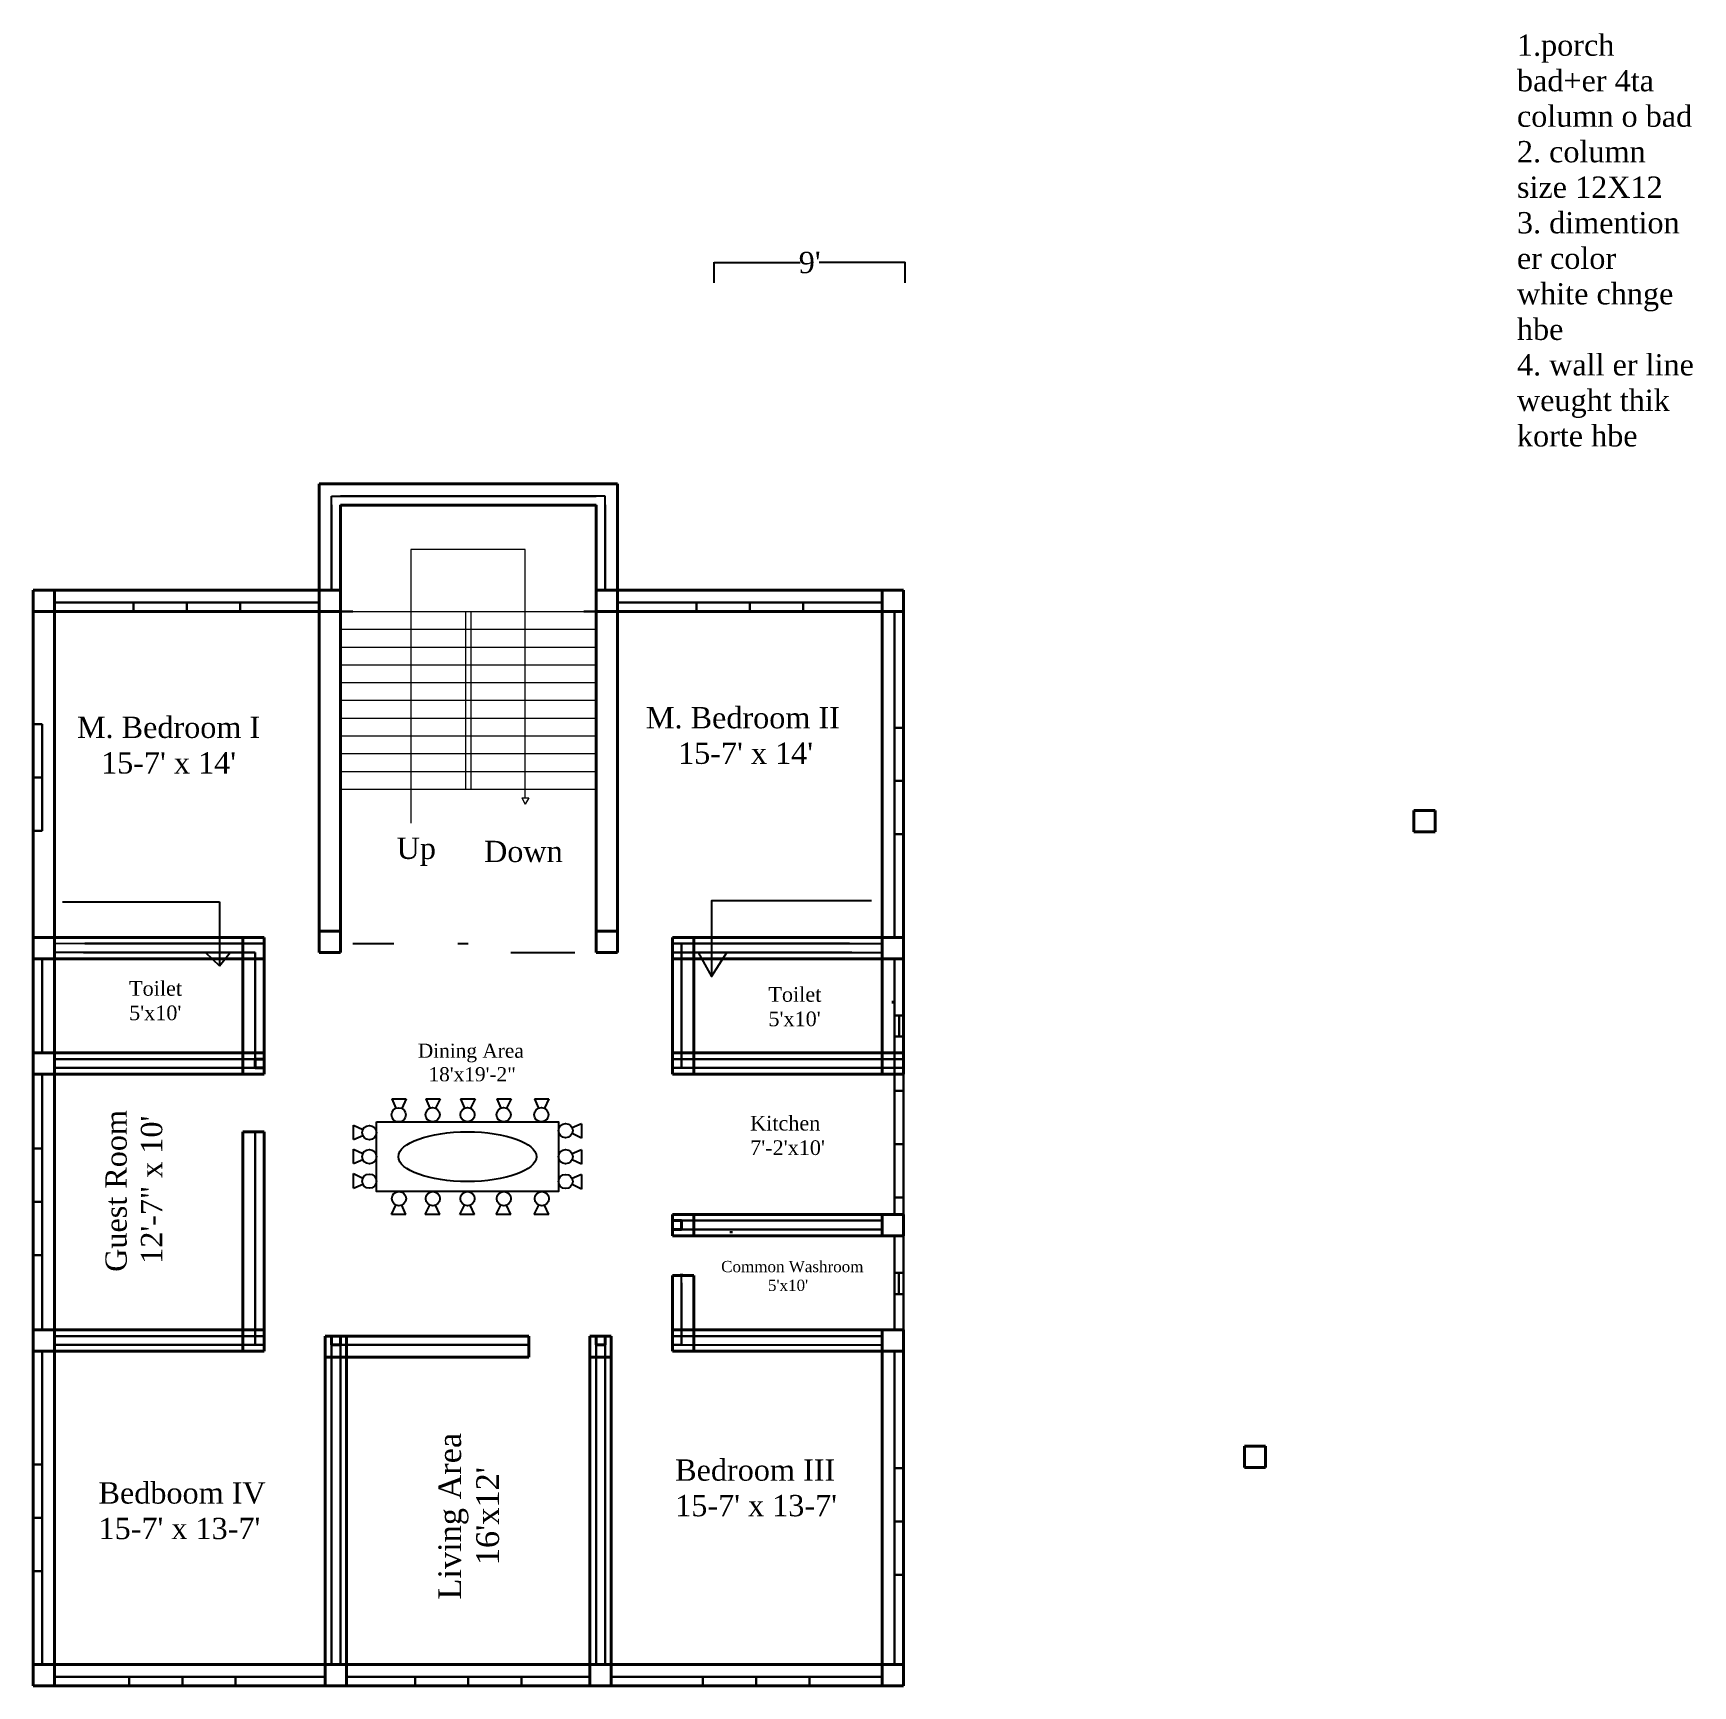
# Model space of a CAD drawing. Header units: inches. Extents: x -79350 to 491628, y -93215 to 155882.
# Drawn here: x 4315 to 5250, y -9090 to -8159 of the extents above; entities that cross this region are included whole.
import ezdxf

# ---------------------------------------------------------------- set-up
doc = ezdxf.new("R2010")
doc.units = ezdxf.units.IN
doc.header["$MEASUREMENT"] = 0
doc.layers.get('0').update_dxf_attribs({"lineweight": 30})
doc.layers.add('Column', color=1, linetype='Continuous', lineweight=30)
doc.layers.add('Letter', color=7, linetype='Continuous', lineweight=20)
doc.layers.add('Door', color=7, linetype='Continuous', lineweight=40, true_color=0x763422)
doc.layers.add('Window', color=7, linetype='Continuous', lineweight=30, true_color=0x6b99dd)
for name, color, linetype in [('Furnitures', 30, 'Continuous'), ('Stairs', 7, 'Continuous'), ('Wall', 7, 'Continuous')]:
    doc.layers.add(name, color=color, linetype=linetype)
doc.styles.get("Standard").update_dxf_attribs({"font": 'times.ttf', "height": 12})
doc.dimstyles.get("Standard").update_dxf_attribs({"dimtxt": 0.1805, "dimasz": 0.18, "dimexe": 0.18, "dimexo": 0.0625, "dimgap": 0.09, "dimtad": 0, "dimdec": 0, "dimzin": 0, "dimdsep": 46, "dimlunit": 3, "dimtxsty": 'Standard', "dimblk": 'OPEN90', "dimcen": 0.09, "dimadec": 0, "dimazin": 0, "dimtfac": 1, "dimtdec": 0, "dimtofl": 0, "dimtmove": 0, "dimatfit": 3, "dimldrblk": 'OPEN90', "dimfxl": 1, "dimtolj": 1, "dimtzin": 0, "dimarcsym": 0})

msp = doc.modelspace()

# ---------------------------------------------------------------- texts
at = {"layer": 'Letter', "attachment_point": 1}
for s, width, gutter_width, heights, insert, char_height in [("M. Bedroom II^J    15-7' x 14'", 143.7063, 60, [47.61], (4660, -8538.78), 12), ("M. Bedroom I^J   15-7' x 14'", 143.7063, 60, [47.61], (4339.62, -8544.21), 12), ("Toilet^J5'x10'", 97.678, 41.31, [0], (4369, -8693.11), 8.2616), ("Toilet^J5'x10'", 97.678, 41.31, [0], (4729, -8696.5), 8.2616), ('Dining Area ^J  18\'x19\'-2"', 95.1702, 39.74, [31.53], (4531.58, -8728.35), 7.9471), ("       Kitchen^J       7'-2'x10'", 97.678, 41.31, [0], (4696.89, -8769.02), 8.2616), ("Common Washroom^J           5'x10'", 93.1404, 31.73, [17.19], (4702.39, -8850.71), 6.3452), ("Bedroom III^J15-7' x 13-7'", 143.7063, 60, [47.61], (4676.5, -8962.5), 12), (" Bedboom IV^J 15-7' x 13-7'", 143.7063, 60, [47.61], (4347.25, -8975.38), 12)]:
    msp.add_mtext_dynamic_manual_height_columns(s, width=width, gutter_width=gutter_width, heights=heights, dxfattribs=dict(at, insert=insert, char_height=char_height))
at = {"layer": 'Letter', "attachment_point": 1, "rotation": 90}
for s, width, gutter_width, heights, insert, char_height in [('Guest Room^J 12\'-7" x 10\'', 159.6277, 60, [0], (4355.66, -8856.86), 12), ("Living Area ^J    16'x12'", 153.1953, 63.96, [50.75], (4543.15, -9041.41), 12.7924)]:
    msp.add_mtext_dynamic_manual_height_columns(s, width=width, gutter_width=gutter_width, heights=heights, dxfattribs=dict(at, insert=insert, char_height=char_height))
at = {"layer": 'Stairs', "char_height": 12, "attachment_point": 1}
for s, width, insert in [('Up', 69.7229, (4519.64, -8612.32)), ('Down', 86.0171, (4568.88, -8614.1))]:
    msp.add_mtext_dynamic_manual_height_columns(s, width=width, gutter_width=60, heights=[0], dxfattribs=dict(at, insert=insert))
at = {"layer": 'Wall', "color": 7, "true_color": 0xffffff, "insert": (5150.5, -8160), "char_height": 12, "attachment_point": 1}
msp.add_mtext_dynamic_manual_height_columns('{\\C256;\\c0;1.porch bad+er 4ta column o bad\\P2. column size 12X12\\P3. dimention er color white chnge hbe\\P4. wall er line weught thik korte hbe}', width=99.5, gutter_width=60, heights=[0], dxfattribs=at)

# ---------------------------------------------------------------- blocks, each defined once
blk = doc.blocks.new('_Open90')
at = {"color": 0, "linetype": 'ByBlock', "lineweight": -2}
for p, q in [((0, 0), (-1, 0)), ((-0.5, 0.5), (0, 0)), ((0, 0), (-0.5, -0.5))]:
    blk.add_line(p, q, dxfattribs=at)
blk = doc.blocks.new('*D200')
at = {"layer": 'Defpoints', "color": 0, "transparency": 16777216}
for p in [(4806, -8288.5), (4698.5, -8300), (4806, -8300)]:
    blk.add_point(p, dxfattribs=at)
at = {"layer": 'Furnitures', "color": 0, "lineweight": -2, "transparency": 16777216}
for p, q in [((4698.5, -8299.94), (4698.5, -8288.32)), ((4698.68, -8288.5), (4746.86, -8288.5)), ((4805.82, -8288.5), (4757.64, -8288.5)), ((4806, -8299.94), (4806, -8288.32))]:
    blk.add_line(p, q, dxfattribs=at)
at = {"layer": 'Furnitures', "color": 0, "lineweight": -2, "transparency": 16777216, "xscale": 0.18, "yscale": 0.18, "zscale": 0.18, "rotation": 180}
blk.add_blockref('_Open90', (4698.5, -8288.5), dxfattribs=at)
at = {"layer": 'Furnitures', "color": 0, "lineweight": -2, "transparency": 16777216, "xscale": 0.18, "yscale": 0.18, "zscale": 0.18}
blk.add_blockref('_Open90', (4806, -8288.5), dxfattribs=at)
at = {"layer": 'Furnitures', "color": 0, "transparency": 16777216, "insert": (4752.25, -8288.5), "char_height": 12, "attachment_point": 5}
blk.add_mtext("\\A1;9'", dxfattribs=at)

# ---------------------------------------------------------------- dimensions: what is measured, and where the dimension line sits
at = {"layer": 'Furnitures', "color": 7, "true_color": 0xffffff}
dim = msp.add_linear_dim(base=(4806, -8288.5), p1=(4698.5, -8300), p2=(4806, -8300), dimstyle='Standard', dxfattribs=at)
dim.commit()
dim.dimension.update_dxf_attribs({"geometry": '*D200', "text_midpoint": (4752.25, -8288.5)})

# ---------------------------------------------------------------- linework, layer by layer
for p, q in [((4488, -8420), (4632, -8420)), ((4632, -8420), (4632, -8420)), ((4483, -8473), (4483, -8424.96)), ((4488, -8480), (4488, -8424.96)), ((4488, -8425), (4632, -8425)), ((4632, -8480), (4632, -8424.96)), ((4637, -8473), (4637, -8424.96)), ((4315, -8485), (4315, -8480)), ((4315, -8485), (4315, -9085)), ((4476, -8480), (4327, -8480)), ((4488, -8485), (4327, -8485)), ((4488, -8480), (4488, -8485)), ((4488, -8485), (4488, -8672)), ((4495, -8485), (4488, -8485)), ((4625, -8485), (4632, -8485)), ((4632, -8480), (4632, -8485)), ((4632, -8672), (4632, -8485)), ((4800, -8485), (4632, -8485)), ((4793, -8480), (4644, -8480)), ((4800, -8668.5), (4800, -8485)), ((4805, -8485), (4805, -8480)), ((4805, -9085), (4805, -8485)), ((4445, -8672), (4344, -8672)), ((4344, -8672), (4440, -8672)), ((4488, -8672), (4487.88, -8672)), ((4774.58, -8672), (4675, -8672)), ((4320, -8680.5), (4320, -8733.5)), ((4440, -8677), (4343.33, -8677)), ((4343.33, -8677), (4440, -8677)), ((4440, -8677), (4440, -8742)), ((4445, -8677), (4445, -8742)), ((4776, -8677), (4675, -8677)), ((4675, -8677), (4675, -8742)), ((4776, -8677), (4680, -8677)), ((4680, -8677), (4680, -8737)), ((4800, -8824.5), (4800, -8680.5)), ((4327, -8737), (4440, -8737)), ((4800, -8737), (4680, -8737)), ((4320, -8745.5), (4320, -8889.5)), ((4327, -8742), (4440, -8742)), ((4800, -8742), (4680, -8742)), ((4440, -8778), (4440, -8893)), ((4445, -8778), (4445, -8893)), ((4680, -8828), (4793, -8828)), ((4680, -8833), (4793, -8833)), ((4800, -8889.5), (4800, -8836.5)), ((4675, -8863), (4675, -8893)), ((4680, -8863), (4680, -8893)), ((4327, -8893), (4445, -8893)), ((4482.99, -8893), (4488, -8893)), ((4632, -8893), (4637, -8893)), ((4675, -8893), (4793, -8893)), ((4320, -8901.5), (4320, -9078)), ((4327, -8898), (4445, -8898)), ((4483, -8898), (4483, -9078)), ((4488, -8898), (4488, -9078)), ((4488, -8898), (4594.01, -8898)), ((4632, -9078), (4632, -8898)), ((4637, -9078), (4637, -8898)), ((4800, -9078), (4800, -8901.5)), ((4315, -9085), (4315, -9090)), ((4320, -9090), (4315, -9090)), ((4320, -9090), (4800, -9090)), ((4327, -9085), (4479.5, -9085)), ((4491.5, -9085), (4628.5, -9085)), ((4640.5, -9085), (4793, -9085)), ((4800, -9090), (4805, -9090)), ((4805, -9085), (4805, -9090))]:
    msp.add_line(p, q)
at = {"lineweight": 20}
for p, q in [((4592.1, -8450.07), (4527.61, -8450.07)), ((4527.61, -8450.07), (4527.61, -8604.24)), ((4592.1, -8589.97), (4592.1, -8450.07)), ((4495, -8485), (4625, -8485)), ((4558.5, -8485), (4558.5, -8585)), ((4561.5, -8485), (4561.5, -8585)), ((4488, -8495), (4632, -8495)), ((4488, -8505), (4632, -8505)), ((4488, -8515), (4632, -8515)), ((4488, -8525), (4632, -8525)), ((4488, -8535), (4632, -8535)), ((4488, -8545), (4632, -8545)), ((4488, -8555), (4632, -8555)), ((4488, -8565), (4632, -8565)), ((4488, -8575), (4632, -8575)), ((4488, -8585), (4632, -8585)), ((4590.06, -8589.97), (4594.1, -8589.97)), ((4590.06, -8589.97), (4592.1, -8593.4)), ((4594.1, -8589.97), (4592.1, -8593.4))]:
    msp.add_line(p, q, dxfattribs=at)
at = {"color": 200, "lineweight": 20}
msp.add_line((4592.1, -8593.4), (4592.1, -8593.4), dxfattribs=at)
at = {"color": 39, "lineweight": 25}
for p, q in [((4516.92, -8759.45), (4525.06, -8759.45)), ((4516.92, -8759.45), (4519.22, -8764.75)), ((4525.06, -8759.45), (4522.53, -8764.8)), ((4536.02, -8759.4), (4544.15, -8759.4)), ((4536.02, -8759.4), (4538.31, -8764.71)), ((4544.15, -8759.4), (4541.62, -8764.76)), ((4555.65, -8759.4), (4563.79, -8759.4)), ((4555.65, -8759.4), (4557.95, -8764.71)), ((4563.79, -8759.4), (4561.26, -8764.76)), ((4576, -8759.4), (4584.13, -8759.4)), ((4576, -8759.4), (4578.29, -8764.71)), ((4584.13, -8759.4), (4581.6, -8764.76)), ((4597.25, -8759.4), (4605.38, -8759.4)), ((4597.25, -8759.4), (4599.55, -8764.71)), ((4605.38, -8759.4), (4602.85, -8764.76)), ((4495.3, -8782.33), (4495.3, -8774.2)), ((4495.3, -8774.2), (4500.66, -8776.73)), ((4623.78, -8773.43), (4618.48, -8775.73)), ((4623.78, -8773.43), (4623.78, -8781.57)), ((4495.3, -8782.33), (4500.6, -8780.04)), ((4623.78, -8781.57), (4618.43, -8779.04)), ((4495.3, -8795.89), (4495.3, -8787.76)), ((4495.3, -8787.76), (4500.66, -8790.29)), ((4495.3, -8795.89), (4500.6, -8793.59)), ((4623.78, -8796.25), (4618.43, -8793.71)), ((4623.78, -8788.11), (4618.48, -8790.41)), ((4623.78, -8788.11), (4623.78, -8796.25)), ((4495.3, -8809.71), (4495.3, -8801.57)), ((4495.3, -8801.57), (4500.66, -8804.1)), ((4623.78, -8802.07), (4618.48, -8804.37)), ((4623.78, -8802.07), (4623.78, -8810.21)), ((4495.3, -8809.71), (4500.6, -8807.41)), ((4623.78, -8810.21), (4618.43, -8807.68)), ((4516.69, -8824.6), (4519.22, -8819.24)), ((4524.82, -8824.6), (4522.53, -8819.29)), ((4535.79, -8824.6), (4538.32, -8819.24)), ((4543.93, -8824.6), (4541.63, -8819.29)), ((4555.3, -8824.6), (4557.83, -8819.24)), ((4563.43, -8824.6), (4561.14, -8819.29)), ((4575.77, -8824.6), (4578.3, -8819.24)), ((4583.91, -8824.6), (4581.61, -8819.29)), ((4597.15, -8824.6), (4599.68, -8819.24)), ((4605.29, -8824.6), (4602.99, -8819.29)), ((4524.82, -8824.6), (4516.69, -8824.6)), ((4543.93, -8824.6), (4535.79, -8824.6)), ((4563.43, -8824.6), (4555.3, -8824.6)), ((4583.91, -8824.6), (4575.77, -8824.6)), ((4605.29, -8824.6), (4597.15, -8824.6))]:
    msp.add_line(p, q, dxfattribs=at)
msp.add_lwpolyline([(4508.3, -8772.4), (4610.79, -8772.4), (4610.79, -8811.6), (4508.3, -8811.6)], close=True, dxfattribs=at)
for centre in [(4520.81, -8768.43), (4539.91, -8768.39), (4559.54, -8768.39), (4579.89, -8768.39), (4601.14, -8768.39), (4504.29, -8778.44), (4614.8, -8777.32), (4504.29, -8792), (4614.8, -8792), (4504.29, -8805.82), (4614.8, -8805.96), (4520.93, -8815.61), (4540.04, -8815.61), (4559.54, -8815.61), (4580.02, -8815.61), (4601.4, -8815.61)]:
    msp.add_circle(centre, 4.01, dxfattribs=at)
at = {"layer": 'Column'}
for p, q in [((4632, -8420), (4632, -8420)), ((4315, -8484.96), (4315, -8480)), ((4488, -8484.96), (4483, -8484.96)), ((4488, -8480), (4488, -8484.96)), ((4632, -8484.96), (4632, -8480)), ((4637, -8484.96), (4632, -8484.96)), ((4805, -8484.96), (4800, -8484.96)), ((4805, -8480), (4805, -8484.96)), ((4315, -8676.96), (4315, -8672)), ((4488, -8677), (4488, -8672)), ((4632, -8671.71), (4632, -8677)), ((4680, -8672), (4675, -8672)), ((4675, -8672), (4675, -8677)), ((4680, -8672), (4680, -8677)), ((4805, -8672), (4805, -8677)), ((4675, -8677), (4680, -8677)), ((4315, -8737), (4315, -8742)), ((4440, -8742), (4440, -8737)), ((4445, -8737), (4445, -8742)), ((4679.99, -8737), (4674.99, -8737)), ((4674.99, -8737), (4674.99, -8742)), ((4679.99, -8737), (4679.99, -8742)), ((4805, -8737), (4800, -8737)), ((4800, -8737), (4800, -8742)), ((4805, -8737), (4805, -8742)), ((4674.99, -8742), (4679.99, -8742)), ((4680, -8742), (4680, -8742.05)), ((4800, -8742), (4805, -8742)), ((4675, -8828), (4680, -8828)), ((4675, -8833), (4675, -8828)), ((4680, -8828), (4680, -8833)), ((4805, -8828), (4805, -8833)), ((4680, -8833), (4675, -8833)), ((4315, -8893), (4315, -8898)), ((4440, -8893), (4445, -8893)), ((4440, -8897.96), (4440, -8893)), ((4445, -8893), (4445, -8897.96)), ((4482.99, -8893), (4488, -8893)), ((4483, -8898), (4482.99, -8893)), ((4488, -8893), (4488, -8898)), ((4632, -8893), (4637, -8893)), ((4632, -8893), (4632, -8898)), ((4637, -8893), (4637, -8898)), ((4675, -8893), (4680, -8893)), ((4675, -8897.96), (4675, -8893)), ((4680, -8893), (4680, -8897.96)), ((4805, -8893), (4805, -8898)), ((4445, -8897.96), (4440, -8897.96)), ((4488, -8898), (4483, -8898)), ((4637, -8898), (4632, -8898)), ((4680, -8897.96), (4675, -8897.96)), ((4315, -9085), (4315, -9090)), ((4315, -9090), (4320, -9090)), ((4483, -9090), (4488, -9090)), ((4632, -9090), (4637, -9090)), ((4800, -9090), (4805, -9090)), ((4805, -9085), (4805, -9090))]:
    msp.add_line(p, q, dxfattribs=at)
at = {"layer": 'Column', "lineweight": 40}
for p, q in [((4327, -8473), (4315, -8473)), ((4315, -8473), (4315, -8485)), ((4327, -8485), (4327, -8473)), ((4488, -8473), (4476, -8473)), ((4476, -8473), (4476, -8485)), ((4488, -8485), (4488, -8473)), ((4644, -8473), (4632, -8473)), ((4632, -8473), (4632, -8485)), ((4644, -8485), (4644, -8473)), ((4805, -8473), (4793, -8473)), ((4793, -8473), (4793, -8485)), ((4805, -8485), (4805, -8473)), ((4315, -8480), (4315, -8485)), ((4315, -8485), (4327, -8485)), ((4327, -8485), (4327, -8480)), ((4476, -8485), (4488, -8485)), ((4632, -8485), (4644, -8485)), ((4793, -8485), (4805, -8485)), ((5104.5, -8597), (5092.5, -8597)), ((5092.5, -8597), (5092.5, -8609)), ((5104.5, -8609), (5104.5, -8597)), ((5092.5, -8609), (5104.5, -8609)), ((4327, -8668.5), (4315, -8668.5)), ((4315, -8668.5), (4315, -8680.5)), ((4327, -8680.5), (4327, -8668.5)), ((4445, -8668.5), (4433, -8668.5)), ((4433, -8668.5), (4433, -8680.5)), ((4445, -8680.5), (4445, -8668.5)), ((4488, -8665), (4476, -8665)), ((4476, -8665), (4476, -8677)), ((4488, -8665), (4488, -8677)), ((4488, -8677), (4488, -8665)), ((4632, -8677), (4632, -8665)), ((4644, -8665), (4632, -8665)), ((4632, -8665), (4632, -8677)), ((4644, -8677), (4644, -8665)), ((4687, -8668.5), (4675, -8668.5)), ((4675, -8668.5), (4675, -8680.5)), ((4687, -8680.5), (4687, -8668.5)), ((4805, -8668.5), (4793, -8668.5)), ((4793, -8668.5), (4793, -8680.5)), ((4805, -8680.5), (4805, -8668.5)), ((4315, -8680.5), (4327, -8680.5)), ((4433, -8680.5), (4445, -8680.5)), ((4476, -8677), (4488, -8677)), ((4632, -8677), (4644, -8677)), ((4675, -8680.5), (4687, -8680.5)), ((4793, -8680.5), (4805, -8680.5)), ((4327, -8733.5), (4315, -8733.5)), ((4315, -8733.5), (4315, -8745.5)), ((4327, -8745.5), (4327, -8733.5)), ((4445, -8733.5), (4433, -8733.5)), ((4433, -8733.5), (4433, -8745.5)), ((4445, -8745.5), (4445, -8733.5)), ((4686.99, -8733.5), (4674.99, -8733.5)), ((4674.99, -8733.5), (4674.99, -8745.5)), ((4686.99, -8745.5), (4686.99, -8733.5)), ((4805, -8733.5), (4793, -8733.5)), ((4793, -8733.5), (4793, -8745.5)), ((4805, -8745.5), (4805, -8733.5)), ((4315, -8745.5), (4327, -8745.5)), ((4433, -8745.5), (4445, -8745.5)), ((4674.99, -8745.5), (4686.99, -8745.5)), ((4793, -8745.5), (4805, -8745.5)), ((4687, -8824.5), (4675, -8824.5)), ((4675, -8824.5), (4675, -8836.5)), ((4687, -8836.5), (4687, -8824.5)), ((4805, -8824.5), (4793, -8824.5)), ((4793, -8824.5), (4793, -8836.5)), ((4805, -8836.5), (4805, -8824.5)), ((4675, -8836.5), (4687, -8836.5)), ((4793, -8836.5), (4805, -8836.5)), ((4327, -8889.5), (4315, -8889.5)), ((4315, -8889.5), (4315, -8901.5)), ((4327, -8901.5), (4327, -8889.5)), ((4445, -8889.48), (4433, -8889.48)), ((4433, -8889.48), (4433, -8901.48)), ((4445, -8901.48), (4445, -8889.48)), ((4491.5, -8893), (4479.5, -8893)), ((4479.5, -8893), (4479.5, -8905)), ((4491.5, -8905), (4491.5, -8893)), ((4640.5, -8893), (4628.5, -8893)), ((4628.5, -8893), (4628.5, -8905)), ((4640.5, -8905), (4640.5, -8893)), ((4687, -8889.48), (4675, -8889.48)), ((4675, -8889.48), (4675, -8901.48)), ((4687, -8901.48), (4687, -8889.48)), ((4805, -8889.5), (4793, -8889.5)), ((4793, -8889.5), (4793, -8901.5)), ((4805, -8901.5), (4805, -8889.5)), ((4315, -8901.5), (4327, -8901.5)), ((4433, -8901.48), (4445, -8901.48)), ((4479.5, -8905), (4491.5, -8905)), ((4628.5, -8905), (4640.5, -8905)), ((4675, -8901.48), (4687, -8901.48)), ((4793, -8901.5), (4805, -8901.5)), ((5009, -8955), (4997, -8955)), ((4997, -8955), (4997, -8967)), ((5009, -8967), (5009, -8955)), ((4997, -8967), (5009, -8967)), ((4327, -9078), (4315, -9078)), ((4315, -9078), (4315, -9090)), ((4327, -9090), (4327, -9078)), ((4491.5, -9078), (4479.5, -9078)), ((4479.5, -9078), (4479.5, -9090)), ((4491.5, -9090), (4491.5, -9078)), ((4640.5, -9078), (4628.5, -9078)), ((4628.5, -9078), (4628.5, -9090)), ((4640.5, -9090), (4640.5, -9078)), ((4805, -9078), (4793, -9078)), ((4793, -9078), (4793, -9090)), ((4805, -9090), (4805, -9078)), ((4315, -9090), (4327, -9090)), ((4479.5, -9090), (4491.5, -9090)), ((4628.5, -9090), (4640.5, -9090)), ((4793, -9090), (4805, -9090))]:
    msp.add_line(p, q, dxfattribs=at)
at = {"layer": 'Column', "color": 1, "lineweight": 40}
for p, q in [((4440, -8737), (4445, -8737)), ((4440, -8737), (4440, -8742)), ((4445, -8737), (4445, -8742)), ((4440, -8742), (4445, -8742))]:
    msp.add_line(p, q, dxfattribs=at)
at = {"layer": 'Door'}
for p, q in [((4315, -8672), (4315, -8676.96)), ((4488, -8672), (4488, -8677)), ((4632, -8672), (4632, -8671.71)), ((4632, -8672), (4632, -8677)), ((4805, -8672), (4805, -8677)), ((4798.58, -8705), (4799.58, -8705)), ((4440, -8742), (4440, -8737)), ((4445, -8737), (4445, -8741.77)), ((4445, -8742), (4445, -8737)), ((4680, -8828), (4675, -8828)), ((4675, -8833), (4675, -8828)), ((4680, -8833), (4680, -8828)), ((4680, -8833), (4675, -8833)), ((4675, -8833), (4680, -8833)), ((4708, -8835), (4708, -8834)), ((4675, -8859), (4680, -8859)), ((4675, -8859), (4680, -8859)), ((4680, -8858), (4680, -8859)), ((4488, -8893), (4482.99, -8893)), ((4482.99, -8893), (4482.99, -8893)), ((4483, -8898), (4482.99, -8893)), ((4488, -8898), (4488, -8893)), ((4637, -8893), (4632, -8893)), ((4632, -8893), (4632, -8898)), ((4637, -8898), (4637, -8893)), ((4483, -8898), (4488, -8898)), ((4632, -8898), (4637, -8898))]:
    msp.add_line(p, q, dxfattribs=at)
msp.add_arc((4484.27, -8894.61), 39.41, 184.88382, 184.93654, dxfattribs=at)
at = {"layer": 'Furnitures', "color": 39, "lineweight": 25}
msp.add_ellipse((4559.54, -8792), major_axis=(38.81, 0), ratio=0.360547, dxfattribs=at)
at = {"layer": 'Wall', "color": 7, "lineweight": 40}
for p, q in [((4476, -8473), (4476, -8413)), ((4476, -8413), (4644, -8413)), ((4644, -8413), (4644, -8473)), ((4488, -8473), (4488, -8425)), ((4488, -8425), (4632, -8425)), ((4632, -8425), (4632, -8473)), ((4327, -8473), (4476, -8473)), ((4644, -8473), (4793, -8473)), ((4315, -8485), (4315, -8668.5)), ((4327, -8485), (4476, -8485)), ((4327, -8485), (4327, -8668.5)), ((4476, -8485), (4476, -8665)), ((4488, -8665), (4488, -8485)), ((4632, -8484.96), (4632, -8665)), ((4644, -8484.96), (4644, -8665)), ((4793, -8485), (4644, -8485)), ((4793, -8485), (4793, -8668.5)), ((4805, -8484.96), (4805, -8668.5)), ((4433, -8668.5), (4327, -8668.5)), ((4476, -8665), (4488, -8665)), ((4644, -8665), (4632, -8665)), ((4687, -8668.5), (4793, -8668.5)), ((4315, -8680.5), (4315, -8733.5)), ((4327, -8680.5), (4327, -8733.5)), ((4327, -8680.5), (4433, -8680.5)), ((4433, -8680.5), (4433, -8733.5)), ((4445, -8680.5), (4445, -8733.5)), ((4675, -8680.5), (4675, -8733.5)), ((4687, -8680.5), (4687, -8733.5)), ((4793, -8680.5), (4687, -8680.5)), ((4793, -8680.5), (4793, -8733.5)), ((4805, -8680.5), (4805, -8733.5)), ((4433, -8733.5), (4327, -8733.5)), ((4686.99, -8733.5), (4793, -8733.5)), ((4315, -8745.5), (4315, -8889.5)), ((4327, -8745.5), (4433, -8745.5)), ((4327, -8745.5), (4327, -8889.5)), ((4793, -8745.5), (4686.99, -8745.5)), ((4433, -8889.48), (4433, -8778)), ((4433, -8778), (4445, -8778)), ((4445, -8778), (4445, -8889.48)), ((4687, -8824.5), (4793, -8824.5)), ((4793, -8836.5), (4687, -8836.5)), ((4675, -8889.48), (4675, -8859)), ((4687, -8859), (4675, -8859)), ((4687, -8889.48), (4687, -8859)), ((4327, -8889.5), (4433, -8889.48)), ((4594, -8893), (4491.5, -8893)), ((4594, -8905), (4594, -8893)), ((4793, -8889.5), (4687, -8889.5)), ((4315, -8901.5), (4315, -9078)), ((4433, -8901.48), (4327, -8901.5)), ((4327, -8901.5), (4327, -9078)), ((4479.5, -9078), (4479.5, -8905)), ((4491.5, -9078), (4491.5, -8905)), ((4491.5, -8905), (4594, -8905)), ((4628.5, -8905), (4628.5, -9078)), ((4640.5, -9078), (4640.5, -8905)), ((4793, -8901.5), (4687, -8901.5)), ((4793, -9078), (4793, -8901.5)), ((4805, -8901.5), (4805, -9078)), ((4327, -9078), (4479.5, -9078)), ((4491.5, -9078), (4628.5, -9078)), ((4640.5, -9078), (4793, -9078)), ((4327, -9090), (4479.5, -9090)), ((4628.5, -9090), (4491.5, -9090)), ((4793, -9090), (4640.5, -9090))]:
    msp.add_line(p, q, dxfattribs=at)
at = {"layer": 'Wall'}
for p, q in [((4483, -8424.96), (4483, -8420)), ((4483, -8420), (4488, -8420)), ((4637, -8420), (4632, -8420)), ((4637, -8424.96), (4637, -8420)), ((4482.88, -8485), (4482.88, -8484.96)), ((4331.5, -8648.5), (4420, -8648.5)), ((4420, -8648.5), (4420, -8684.5)), ((4344, -8672), (4327, -8672.1)), ((4445, -8677), (4445, -8672)), ((4495, -8672), (4518.08, -8672)), ((4554.08, -8672), (4560, -8672)), ((4774.58, -8672), (4793, -8672)), ((4343.33, -8677), (4327, -8677)), ((4426, -8677), (4412, -8677)), ((4412, -8677), (4420, -8684.5)), ((4420, -8684.5), (4426, -8677)), ((4584, -8677), (4620, -8677)), ((4776, -8677), (4793, -8677)), ((4440, -8778), (4445, -8778)), ((4675, -8863), (4675, -8859)), ((4680, -8863), (4680, -8859)), ((4488, -8893), (4594, -8893)), ((4594, -8897.96), (4594, -8893)), ((4680, -8897.96), (4793, -8897.96))]:
    msp.add_line(p, q, dxfattribs=at)
at = {"layer": 'Wall', "color": 1, "lineweight": 40}
for p, q in [((4315, -8677), (4315, -8672)), ((4488, -8672), (4488, -8677)), ((4315, -8742), (4315, -8737))]:
    msp.add_line(p, q, dxfattribs=at)
at = {"layer": 'Wall'}
msp.add_lwpolyline([(4787, -8648), (4697, -8648), (4697, -8690.5), (4705.5, -8677), (4689.5, -8677), (4697, -8690.5)], dxfattribs=at)
at = {"layer": 'Window'}
for p, q in [((4371.5, -8480), (4431.5, -8480)), ((4371.5, -8485), (4371.5, -8480)), ((4431.5, -8485), (4371.5, -8485)), ((4401.5, -8480), (4401.5, -8485)), ((4431.5, -8480), (4431.5, -8485)), ((4688.5, -8480), (4748.5, -8480)), ((4688.5, -8485), (4688.5, -8480)), ((4748.5, -8485), (4688.5, -8485)), ((4718.5, -8480), (4718.5, -8485)), ((4748.5, -8480), (4748.5, -8485)), ((4315, -8608.41), (4315, -8548.41)), ((4315, -8548.41), (4320, -8548.41)), ((4320, -8548.41), (4320, -8608.41)), ((4800.08, -8610.41), (4800.08, -8550.41)), ((4800.08, -8550.41), (4805.08, -8550.41)), ((4805.08, -8550.41), (4805.08, -8610.41)), ((4320, -8578.41), (4315, -8578.41)), ((4805.08, -8580.41), (4800.08, -8580.41)), ((4320, -8608.41), (4315, -8608.41)), ((4805.08, -8610.41), (4800.08, -8610.41)), ((4800.08, -8724.41), (4800.08, -8712.41)), ((4800.08, -8712.41), (4805.08, -8712.41)), ((4800.08, -8712.41), (4800.08, -8724.41)), ((4802.58, -8712.41), (4802.58, -8724.41)), ((4805.08, -8712.41), (4805.08, -8724.41)), ((4805.08, -8712.41), (4805.08, -8724.41)), ((4805.08, -8712.41), (4805.08, -8724.41)), ((4805.08, -8712.41), (4805.08, -8724.41)), ((4805.08, -8724.41), (4800.08, -8724.41)), ((4800, -8815), (4800, -8755)), ((4800, -8755), (4805, -8755)), ((4805, -8755), (4805, -8815)), ((4315, -8847.41), (4315, -8787.41)), ((4315, -8787.41), (4320, -8787.41)), ((4320, -8787.41), (4320, -8847.41)), ((4800, -8785), (4805, -8785)), ((4805, -8815), (4805, -8810)), ((4320, -8817.41), (4315, -8817.41)), ((4805, -8815), (4800, -8815)), ((4320, -8847.41), (4315, -8847.41)), ((4800, -8869.41), (4800, -8857.41)), ((4800, -8857.41), (4805, -8857.41)), ((4800, -8857.41), (4800, -8869.41)), ((4802.5, -8857.41), (4802.5, -8869.41)), ((4805, -8857.41), (4805, -8869.41)), ((4805, -8857.41), (4805, -8869.41)), ((4805, -8857.41), (4805, -8869.41)), ((4805, -8857.41), (4805, -8869.41)), ((4805, -8869.41), (4800, -8869.41)), ((4315, -9025.41), (4315, -8965.41)), ((4315, -8965.41), (4320, -8965.41)), ((4320, -8965.41), (4320, -9025.41)), ((4800, -9027.41), (4800, -8967.41)), ((4800, -8967.41), (4805, -8967.41)), ((4805, -8967.41), (4805, -9027.41)), ((4320, -8995.41), (4315, -8995.41)), ((4805, -8997.41), (4800, -8997.41)), ((4320, -9025.41), (4315, -9025.41)), ((4805, -9027.41), (4800, -9027.41)), ((4369, -9085), (4429, -9085)), ((4369, -9090), (4369, -9085)), ((4429, -9090), (4369, -9090)), ((4399, -9085), (4399, -9090)), ((4429, -9085), (4429, -9090)), ((4530, -9085), (4590, -9085)), ((4530, -9090), (4530, -9085)), ((4590, -9090), (4530, -9090)), ((4560, -9085), (4560, -9090)), ((4590, -9085), (4590, -9090)), ((4692.08, -9085), (4752.08, -9085)), ((4692.08, -9090), (4692.08, -9085)), ((4752.08, -9090), (4692.08, -9090)), ((4722.08, -9085), (4722.08, -9090)), ((4752.08, -9085), (4752.08, -9090))]:
    msp.add_line(p, q, dxfattribs=at)

msp.set_redraw_order([(e.dxf.handle, doc.entitydb.next_handle()) for e in msp.query("TEXT MTEXT ATTDEF DIMENSION ARC_DIMENSION")])  # texts and dimensions are drawn at this point

doc.saveas('drawing.dxf')
